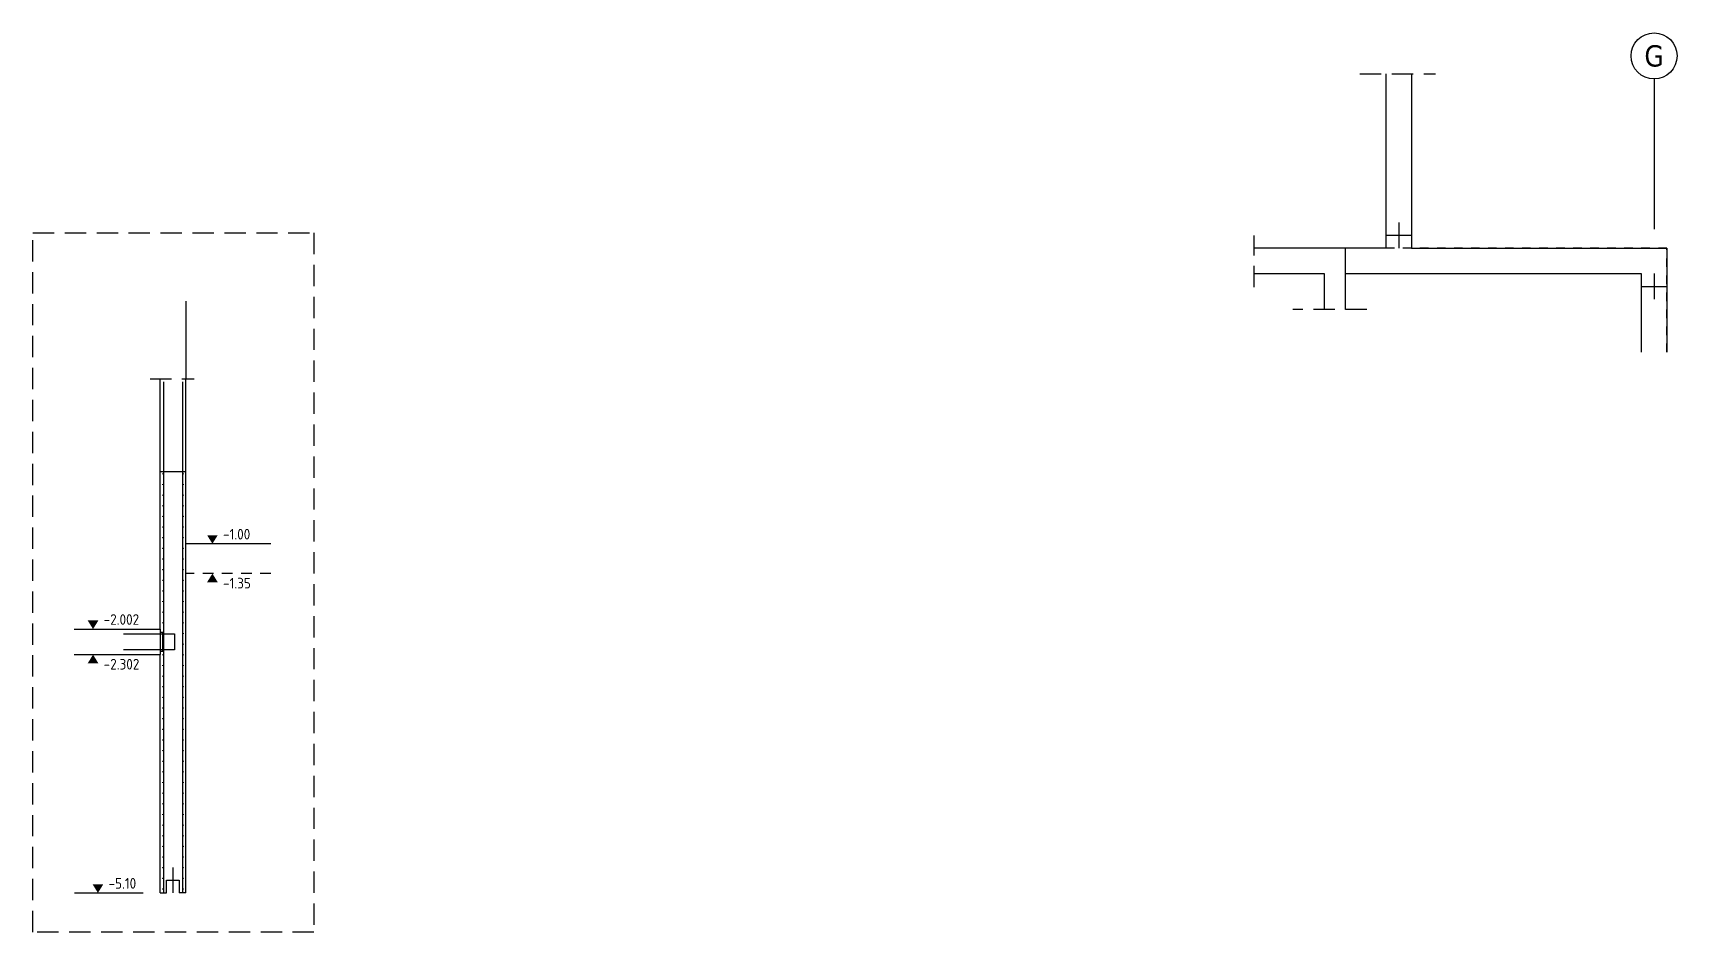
# Model space of a CAD drawing. Extents: x -17 to 74, y -15 to 121.
# Drawn here: x 13.2 to 32.51, y -14.72 to -4.16 of the extents above; entities that cross this region are included whole.
import ezdxf

# ---------------------------------------------------------------- set-up
doc = ezdxf.new("R2010")
doc.units = 0
doc.header["$LTSCALE"] = 0.5
for name, pattern in [('AUSGEZOGEN', [1000.01, 1000, 0.01]), ('DASHED', [0.75, 0.5, -0.25]), ('PUNKT', [0.175, 0.05, -0.125]), ('STRICHLINIE', [0.75, 0.5, -0.25]), ('VERDECKT', [0.375, 0.25, -0.125])]:
    doc.linetypes.add(name, pattern=pattern)
for name, color, linetype in [('ACHSEN', 7, 'Continuous'), ('AFU', 7, 'Continuous'), ('BETON', 7, 'Continuous'), ('DETAIL', 7, 'Continuous'), ('DRUEBER', 7, 'Continuous'), ('HBT', 7, 'Continuous'), ('HILFE', 7, 'Continuous'), ('koten', 7, 'Continuous'), ('OBJEKT', 7, 'Continuous'), ('RND', 7, 'Continuous'), ('SFP_Achsen', 7, 'Continuous'), ('VERDECKT', 7, 'Continuous')]:
    doc.layers.add(name, color=color, linetype=linetype)
doc.styles.add('helv', font='tahoma.ttf')
doc.styles.add('txt', font='isocp.shx')
doc.linetypes.add('AFU_50K', pattern='A,0.15,["/",Standard,S=0.2,R=0,X=-0.01,Y=-0.1],0.07,["/",Standard,S=0.2,R=0,X=-0.01,Y=-0.1],0.15', length=0.37)
doc.linetypes.add('AFU_50M', pattern='A,0.45,["/",Standard,S=0.2,R=0,X=-0.01,Y=-0.1],0.07,["/",Standard,S=0.2,R=0,X=-0.01,Y=-0.1],0.45', length=0.97)

msp = doc.modelspace()

# ---------------------------------------------------------------- texts
at = {"layer": 'SFP_Achsen', "color": 6, "linetype": 'AUSGEZOGEN', "style": 'helv'}
msp.add_text('G', height=0.25, dxfattribs=at).set_placement((32.12987, -4.55819))

# ---------------------------------------------------------------- blocks, each defined once
blk = doc.blocks.new('okrd_o')
at = {"layer": 'koten', "color": 7, "linetype": 'Continuous'}
blk.add_solid([(-0.125, 0.202), (0.125, 0.202), (0, 0)], dxfattribs=at)
at = {"layer": 'koten', "style": 'txt'}
blk.add_attdef('OKRD', (0.25, 0.1), '', height=0.25, dxfattribs=at)
blk = doc.blocks.new('okrd_u')
at = {"layer": 'koten', "color": 7, "linetype": 'Continuous'}
blk.add_solid([(-0.125, -0.202), (0.125, -0.202), (0, 0)], dxfattribs=at)
at = {"layer": 'koten', "style": 'txt'}
blk.add_attdef('OKRD', (0.25, -0.35), '', height=0.25, dxfattribs=at)

# ---------------------------------------------------------------- linework, layer by layer
at = {"layer": 'ACHSEN', "color": 140, "linetype": 'AUSGEZOGEN'}
for p, q in [((32.24392, -4.70429), (32.24392, -6.46905)), ((14.99423, -7.31226), (14.99423, -8.22719))]:
    msp.add_line(p, q, dxfattribs=at)
at = {"layer": 'AFU', "color": 8, "linetype": 'AFU_50M'}
for p, q in [((29.09392, -6.53956), (29.39392, -6.53956)), ((32.09392, -7.13956), (32.39392, -7.13956))]:
    msp.add_line(p, q, dxfattribs=at)
at = {"layer": 'AFU', "color": 1, "linetype": 'AUSGEZOGEN'}
for p, q in [((29.24392, -6.38956), (29.24392, -6.68956)), ((32.24392, -6.98956), (32.24392, -7.28956)), ((14.84423, -13.96226), (14.84423, -14.26226))]:
    msp.add_line(p, q, dxfattribs=at)
at = {"layer": 'AFU', "color": 8, "linetype": 'AFU_50K'}
for p, q in [((28.61892, -6.98956), (28.61892, -6.68956)), ((14.69423, -9.31226), (14.99423, -9.31226)), ((14.69423, -11.16411), (14.69423, -11.46411))]:
    msp.add_line(p, q, dxfattribs=at)
at = {"layer": 'AFU', "color": 8, "linetype": 'AUSGEZOGEN'}
for p, q in [((14.69423, -14.26226), (14.76923, -14.26226)), ((14.76923, -14.26226), (14.76923, -14.11226)), ((14.76923, -14.11226), (14.91923, -14.11226)), ((14.91923, -14.11226), (14.91923, -14.26226)), ((14.99423, -14.26226), (14.91923, -14.26226))]:
    msp.add_line(p, q, dxfattribs=at)
at = {"layer": 'BETON', "color": 6, "linetype": 'AUSGEZOGEN', "lineweight": -2}
for p, q in [((29.09392, -4.64582), (29.09392, -6.68956)), ((29.39392, -4.64582), (29.39392, -6.68956)), ((29.09392, -6.68956), (27.54656, -6.68956)), ((29.39392, -6.68956), (32.39392, -6.68956)), ((32.39392, -6.68956), (32.39392, -7.91192)), ((27.54656, -6.98956), (28.36892, -6.98956)), ((28.36892, -6.98956), (28.36892, -7.41097)), ((28.61892, -7.41097), (28.61892, -6.98956)), ((28.61892, -6.98956), (32.09392, -6.98956)), ((32.09392, -6.98956), (32.09392, -7.91192))]:
    msp.add_line(p, q, dxfattribs=at)
at = {"layer": 'BETON', "color": 6, "linetype": 'AUSGEZOGEN'}
for p, q in [((14.69423, -11.16411), (14.69423, -8.22719)), ((14.99423, -14.26226), (14.99423, -8.22719)), ((13.68268, -11.16411), (14.69423, -11.16411)), ((13.68268, -11.46411), (14.69423, -11.46411)), ((14.69423, -14.26226), (14.69423, -11.46411))]:
    msp.add_line(p, q, dxfattribs=at)
at = {"layer": 'DETAIL', "color": 102, "linetype": 'STRICHLINIE'}
msp.add_lwpolyline([(13.199, -14.72222), (13.199, -6.51147), (16.50075, -6.51147), (16.50075, -14.72222)], close=True, dxfattribs=at)
at = {"layer": 'DRUEBER', "color": 7, "linetype": 'PUNKT', "lineweight": -2}
for p, q in [((32.39392, -6.68956), (27.54656, -6.68956)), ((32.39392, -7.91192), (32.39392, -6.68956)), ((27.54656, -6.98956), (28.36892, -6.98956)), ((28.36892, -6.98956), (28.36892, -7.41097)), ((28.61892, -7.41097), (28.61892, -6.98956)), ((28.61892, -6.98956), (32.09392, -6.98956)), ((32.09392, -6.98956), (32.09392, -7.98008))]:
    msp.add_line(p, q, dxfattribs=at)
at = {"layer": 'HBT', "color": 1, "linetype": 'AUSGEZOGEN'}
msp.add_lwpolyline([(14.26423, -11.21911), (14.69423, -11.21911), (14.86423, -11.21911), (14.86423, -11.40911), (14.69423, -11.40911), (14.26423, -11.40911)], dxfattribs=at)
at = {"layer": 'HBT', "color": 102, "linetype": 'AUSGEZOGEN'}
msp.add_lwpolyline([(14.69423, -11.20311), (14.69423, -11.42511), (14.72423, -11.42511), (14.72423, -11.20311)], close=True, dxfattribs=at)
at = {"layer": 'HILFE', "color": 102, "linetype": 'DASHED'}
for p, q in [((28.7879, -4.64582), (29.67679, -4.64582)), ((27.54656, -7.1504), (27.54656, -6.54429)), ((28.8685, -7.41097), (28.00044, -7.41097)), ((14.57563, -8.22719), (15.09423, -8.22719))]:
    msp.add_line(p, q, dxfattribs=at)
at = {"layer": 'HILFE', "color": 102, "linetype": 'AUSGEZOGEN'}
msp.add_line((13.68631, -14.26226), (14.49477, -14.26226), dxfattribs=at)
at = {"layer": 'OBJEKT', "color": 7, "linetype": 'AUSGEZOGEN'}
msp.add_line((15.99423, -10.16226), (14.99423, -10.16226), dxfattribs=at)
at = {"layer": 'RND', "color": 1, "linetype": 'AUSGEZOGEN'}
for points in [[(14.73272, -8.26226), (14.73272, -14.26226)], [(14.95727, -8.26226), (14.95727, -14.26226)]]:
    msp.add_lwpolyline(points, dxfattribs=at)
at = {"layer": 'RND', "color": 7, "linetype": 'AUSGEZOGEN', "const_width": 0.007}
for points in [[(14.71931, -9.34102, 1), (14.72631, -9.34102, 1)], [(14.71931, -9.46602, 1), (14.72631, -9.46602, 1)], [(14.9638, -9.34102, 1), (14.9708, -9.34102, 1)], [(14.9638, -9.46602, 1), (14.9708, -9.46602, 1)], [(14.71931, -9.59102, 1), (14.72631, -9.59102, 1)], [(14.9638, -9.59102, 1), (14.9708, -9.59102, 1)], [(14.71931, -9.71602, 1), (14.72631, -9.71602, 1)], [(14.71931, -9.84102, 1), (14.72631, -9.84102, 1)], [(14.9638, -9.71602, 1), (14.9708, -9.71602, 1)], [(14.9638, -9.84102, 1), (14.9708, -9.84102, 1)], [(14.71931, -9.96602, 1), (14.72631, -9.96602, 1)], [(14.9638, -9.96602, 1), (14.9708, -9.96602, 1)], [(14.71931, -10.09102, 1), (14.72631, -10.09102, 1)], [(14.71931, -10.21602, 1), (14.72631, -10.21602, 1)], [(14.9638, -10.09102, 1), (14.9708, -10.09102, 1)], [(14.9638, -10.21602, 1), (14.9708, -10.21602, 1)], [(14.71931, -10.34102, 1), (14.72631, -10.34102, 1)], [(14.9638, -10.34102, 1), (14.9708, -10.34102, 1)], [(14.71931, -10.46602, 1), (14.72631, -10.46602, 1)], [(14.71931, -10.59102, 1), (14.72631, -10.59102, 1)], [(14.9638, -10.46602, 1), (14.9708, -10.46602, 1)], [(14.9638, -10.59102, 1), (14.9708, -10.59102, 1)], [(14.71931, -10.71602, 1), (14.72631, -10.71602, 1)], [(14.9638, -10.71602, 1), (14.9708, -10.71602, 1)], [(14.71931, -10.84102, 1), (14.72631, -10.84102, 1)], [(14.71931, -10.96602, 1), (14.72631, -10.96602, 1)], [(14.9638, -10.84102, 1), (14.9708, -10.84102, 1)], [(14.9638, -10.96602, 1), (14.9708, -10.96602, 1)], [(14.71931, -11.09102, 1), (14.72631, -11.09102, 1)], [(14.9638, -11.09102, 1), (14.9708, -11.09102, 1)], [(14.71931, -11.21602, 1), (14.72631, -11.21602, 1)], [(14.71931, -11.34102, 1), (14.72631, -11.34102, 1)], [(14.9638, -11.21602, 1), (14.9708, -11.21602, 1)], [(14.9638, -11.34102, 1), (14.9708, -11.34102, 1)], [(14.71931, -11.46602, 1), (14.72631, -11.46602, 1)], [(14.71931, -11.59102, 1), (14.72631, -11.59102, 1)], [(14.9638, -11.46602, 1), (14.9708, -11.46602, 1)], [(14.9638, -11.59102, 1), (14.9708, -11.59102, 1)], [(14.71931, -11.71602, 1), (14.72631, -11.71602, 1)], [(14.9638, -11.71602, 1), (14.9708, -11.71602, 1)], [(14.71931, -11.84102, 1), (14.72631, -11.84102, 1)], [(14.71931, -11.96602, 1), (14.72631, -11.96602, 1)], [(14.9638, -11.84102, 1), (14.9708, -11.84102, 1)], [(14.9638, -11.96602, 1), (14.9708, -11.96602, 1)], [(14.71931, -12.09102, 1), (14.72631, -12.09102, 1)], [(14.9638, -12.09102, 1), (14.9708, -12.09102, 1)], [(14.71931, -12.21602, 1), (14.72631, -12.21602, 1)], [(14.71931, -12.34102, 1), (14.72631, -12.34102, 1)], [(14.9638, -12.21602, 1), (14.9708, -12.21602, 1)], [(14.9638, -12.34102, 1), (14.9708, -12.34102, 1)], [(14.71931, -12.46602, 1), (14.72631, -12.46602, 1)], [(14.9638, -12.46602, 1), (14.9708, -12.46602, 1)], [(14.71931, -12.59102, 1), (14.72631, -12.59102, 1)], [(14.71931, -12.71602, 1), (14.72631, -12.71602, 1)], [(14.9638, -12.59102, 1), (14.9708, -12.59102, 1)], [(14.9638, -12.71602, 1), (14.9708, -12.71602, 1)], [(14.71931, -12.84102, 1), (14.72631, -12.84102, 1)], [(14.9638, -12.84102, 1), (14.9708, -12.84102, 1)], [(14.71931, -12.96602, 1), (14.72631, -12.96602, 1)], [(14.71931, -13.09102, 1), (14.72631, -13.09102, 1)], [(14.9638, -12.96602, 1), (14.9708, -12.96602, 1)], [(14.9638, -13.09102, 1), (14.9708, -13.09102, 1)], [(14.71931, -13.21602, 1), (14.72631, -13.21602, 1)], [(14.9638, -13.21602, 1), (14.9708, -13.21602, 1)], [(14.71931, -13.34102, 1), (14.72631, -13.34102, 1)], [(14.71931, -13.46602, 1), (14.72631, -13.46602, 1)], [(14.9638, -13.34102, 1), (14.9708, -13.34102, 1)], [(14.9638, -13.46602, 1), (14.9708, -13.46602, 1)], [(14.71931, -13.59102, 1), (14.72631, -13.59102, 1)], [(14.71931, -13.71602, 1), (14.72631, -13.71602, 1)], [(14.9638, -13.59102, 1), (14.9708, -13.59102, 1)], [(14.9638, -13.71602, 1), (14.9708, -13.71602, 1)], [(14.71931, -13.84102, 1), (14.72631, -13.84102, 1)], [(14.9638, -13.84102, 1), (14.9708, -13.84102, 1)], [(14.71931, -13.96602, 1), (14.72631, -13.96602, 1)], [(14.71931, -14.09102, 1), (14.72631, -14.09102, 1)], [(14.9638, -13.96602, 1), (14.9708, -13.96602, 1)], [(14.9638, -14.09102, 1), (14.9708, -14.09102, 1)], [(14.71931, -14.21602, 1), (14.72631, -14.21602, 1)], [(14.9638, -14.21602, 1), (14.9708, -14.21602, 1)]]:
    msp.add_lwpolyline(points, format="xyb", close=True, dxfattribs=at)
at = {"layer": 'SFP_Achsen', "color": 7, "linetype": 'AUSGEZOGEN'}
msp.add_circle((32.24392, -4.43381), 0.27048, dxfattribs=at)
at = {"layer": 'VERDECKT', "color": 7, "linetype": 'VERDECKT'}
msp.add_line((15.99423, -10.51226), (14.99423, -10.51226), dxfattribs=at)

# ---------------------------------------------------------------- block references
at = {"layer": 'koten', "color": 7, "linetype": 'AUSGEZOGEN', "xscale": 0.5, "yscale": 0.5, "zscale": 0.5}
for name, p, values in [('okrd_o', (15.3081, -10.16226), {'OKRD': '-1.00'}), ('okrd_u', (15.3081, -10.51226), {'OKRD': '-1.35'}), ('okrd_o', (13.90578, -11.16411), {'OKRD': '-2.002'}), ('okrd_o', (13.96331, -14.26226), {'OKRD': '-5.10'})]:
    msp.add_blockref(name, p, dxfattribs=at).add_auto_attribs(values)
at = {"layer": 'koten', "color": 7, "linetype": 'AFU_50K', "xscale": 0.5, "yscale": 0.5, "zscale": 0.5}
msp.add_blockref('okrd_u', (13.90578, -11.46411), dxfattribs=at).add_auto_attribs({'OKRD': '-2.302'})

msp.set_redraw_order([(e.dxf.handle, doc.entitydb.next_handle()) for e in msp.query("TEXT MTEXT ATTDEF DIMENSION ARC_DIMENSION")])  # texts and dimensions are drawn at this point

doc.saveas('drawing.dxf')
